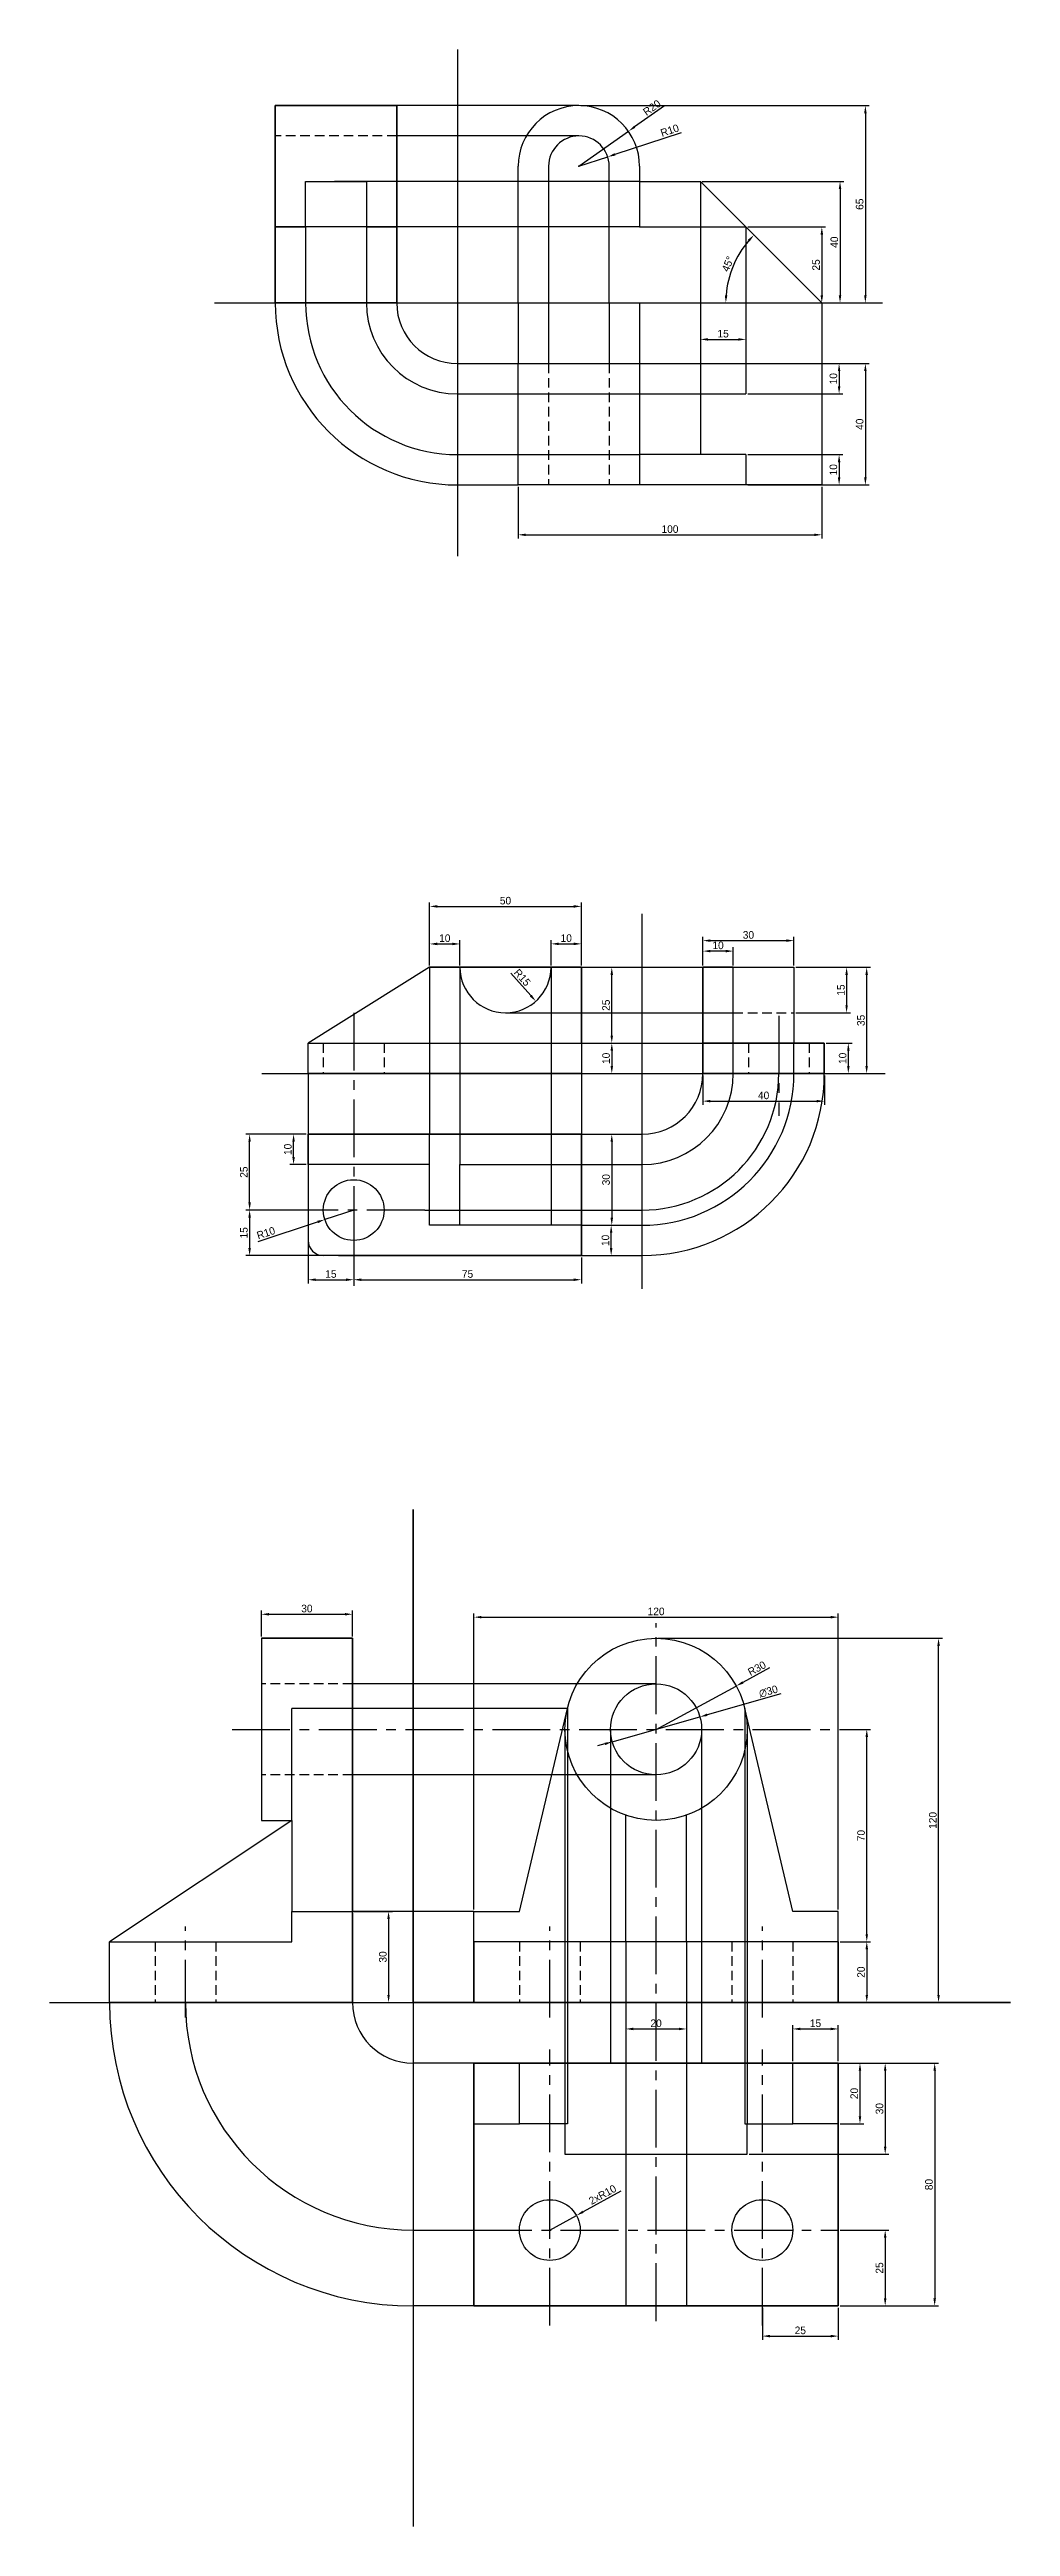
# Model space of a CAD drawing. Header units: millimetres. Extents: x 304 to 2745, y -1395 to 233.
# Drawn here: x 1073 to 1390, y -1395 to -579 of the extents above; entities that cross this region are included whole.
import ezdxf

# ---------------------------------------------------------------- set-up
doc = ezdxf.new("R2010")
doc.units = ezdxf.units.MM
doc.linetypes.add('CENTER2', pattern=[28.575, 19.05, -3.175, 3.175, -3.175])
doc.linetypes.add('HIDDEN2', pattern=[4.7625, 3.175, -1.5875])
doc.layers.get('0').update_dxf_attribs({"color": 20})
for name, color, linetype in [('center', 160, 'CENTER2'), ('construction', 8, 'Continuous'), ('dimension', 200, 'Continuous'), ('hidden', 82, 'HIDDEN2')]:
    doc.layers.add(name, color=color, linetype=linetype)
doc.layers.add('object', color=250, linetype='Continuous', lineweight=30)
doc.dimstyles.new('ISO-25', dxfattribs={"dimtxt": 2.5, "dimasz": 2.5, "dimexe": 1.25, "dimexo": 0.625, "dimtad": 1, "dimtxsty": 'Standard', "dimcen": 2.5, "dimadec": 0, "dimazin": 0, "dimtfac": 1, "dimtmove": 0, "dimatfit": 3, "dimfxl": 1, "dimarcsym": 0})

msp = doc.modelspace()

# ---------------------------------------------------------------- blocks, each defined once
blk = doc.blocks.new('*D18')
at = {"layer": 'Defpoints', "color": 0, "transparency": 16777216}
for p in [(1173.12, -1192.42), (1173.12, -1222.42), (1185.02, -1222.42)]:
    blk.add_point(p, dxfattribs=at)
at = {"layer": 'dimension', "color": 0, "lineweight": -2, "transparency": 16777216}
for p, q in [((1173.74, -1192.42), (1186.27, -1192.42)), ((1185.02, -1194.92), (1185.02, -1219.92)), ((1173.74, -1222.42), (1186.27, -1222.42))]:
    blk.add_line(p, q, dxfattribs=at)
at = {"layer": 'dimension', "color": 0, "transparency": 16777216}
for points in [[(1184.6, -1194.92), (1185.43, -1194.92), (1185.02, -1192.42)], [(1184.6, -1219.92), (1185.43, -1219.92), (1185.02, -1222.42)]]:
    blk.add_solid(points, dxfattribs=at)
at = {"layer": 'dimension', "color": 0, "transparency": 16777216, "insert": (1183.14, -1207.42), "char_height": 2.5, "attachment_point": 5, "rotation": 90}
blk.add_mtext('30', dxfattribs=at)
blk = doc.blocks.new('*D19')
at = {"layer": 'Defpoints', "color": 0, "transparency": 16777216}
for p in [(1333.12, -1202.42), (1333.12, -1222.42), (1342.51, -1222.42)]:
    blk.add_point(p, dxfattribs=at)
at = {"layer": 'dimension', "color": 0, "lineweight": -2, "transparency": 16777216}
for p, q in [((1333.74, -1202.42), (1343.76, -1202.42)), ((1342.51, -1204.92), (1342.51, -1219.92)), ((1333.74, -1222.42), (1343.76, -1222.42))]:
    blk.add_line(p, q, dxfattribs=at)
at = {"layer": 'dimension', "color": 0, "transparency": 16777216}
for points in [[(1342.09, -1204.92), (1342.92, -1204.92), (1342.51, -1202.42)], [(1342.09, -1219.92), (1342.92, -1219.92), (1342.51, -1222.42)]]:
    blk.add_solid(points, dxfattribs=at)
at = {"layer": 'dimension', "color": 0, "transparency": 16777216, "insert": (1340.63, -1212.42), "char_height": 2.5, "attachment_point": 5, "rotation": 90}
blk.add_mtext('20', dxfattribs=at)
blk = doc.blocks.new('*D20')
at = {"layer": 'Defpoints', "color": 0, "transparency": 16777216}
for p in [(1333.12, -1132.42), (1342.51, -1132.42), (1333.12, -1202.42)]:
    blk.add_point(p, dxfattribs=at)
at = {"layer": 'dimension', "color": 0, "lineweight": -2, "transparency": 16777216}
for p, q in [((1333.74, -1132.42), (1343.76, -1132.42)), ((1342.51, -1199.92), (1342.51, -1134.92)), ((1333.74, -1202.42), (1343.76, -1202.42))]:
    blk.add_line(p, q, dxfattribs=at)
at = {"layer": 'dimension', "color": 0, "transparency": 16777216}
for points in [[(1342.09, -1134.92), (1342.92, -1134.92), (1342.51, -1132.42)], [(1342.09, -1199.92), (1342.92, -1199.92), (1342.51, -1202.42)]]:
    blk.add_solid(points, dxfattribs=at)
at = {"layer": 'dimension', "color": 0, "transparency": 16777216, "insert": (1340.63, -1167.42), "char_height": 2.5, "attachment_point": 5, "rotation": 90}
blk.add_mtext('70', dxfattribs=at)
blk = doc.blocks.new('*D21')
at = {"layer": 'Defpoints', "color": 0, "transparency": 16777216}
for p in [(1273.12, -1102.42), (1366.14, -1102.42), (1333.12, -1222.42)]:
    blk.add_point(p, dxfattribs=at)
at = {"layer": 'dimension', "color": 0, "lineweight": -2, "transparency": 16777216}
for p, q in [((1273.74, -1102.42), (1367.39, -1102.42)), ((1366.14, -1219.92), (1366.14, -1104.92)), ((1333.74, -1222.42), (1367.39, -1222.42))]:
    blk.add_line(p, q, dxfattribs=at)
at = {"layer": 'dimension', "color": 0, "transparency": 16777216}
for points in [[(1365.73, -1104.92), (1366.56, -1104.92), (1366.14, -1102.42)], [(1365.73, -1219.92), (1366.56, -1219.92), (1366.14, -1222.42)]]:
    blk.add_solid(points, dxfattribs=at)
at = {"layer": 'dimension', "color": 0, "transparency": 16777216, "insert": (1364.27, -1162.42), "char_height": 2.5, "attachment_point": 5, "rotation": 90}
blk.add_mtext('120', dxfattribs=at)
blk = doc.blocks.new('*D22')
at = {"layer": 'Defpoints', "color": 0, "transparency": 16777216}
for p in [(1173.12, -1094.49), (1143.12, -1102.42), (1173.12, -1102.42)]:
    blk.add_point(p, dxfattribs=at)
at = {"layer": 'dimension', "color": 0, "lineweight": -2, "transparency": 16777216}
for p, q in [((1143.12, -1101.79), (1143.12, -1093.24)), ((1173.12, -1101.79), (1173.12, -1093.24)), ((1145.62, -1094.49), (1170.62, -1094.49))]:
    blk.add_line(p, q, dxfattribs=at)
at = {"layer": 'dimension', "color": 0, "transparency": 16777216}
for points in [[(1145.62, -1094.07), (1145.62, -1094.91), (1143.12, -1094.49)], [(1170.62, -1094.07), (1170.62, -1094.91), (1173.12, -1094.49)]]:
    blk.add_solid(points, dxfattribs=at)
at = {"layer": 'dimension', "color": 0, "transparency": 16777216, "insert": (1158.12, -1092.61), "char_height": 2.5, "attachment_point": 5}
blk.add_mtext('30', dxfattribs=at)
blk = doc.blocks.new('*D23')
at = {"layer": 'Defpoints', "color": 0, "transparency": 16777216}
for p in [(1263.12, -1202.42), (1283.12, -1202.42), (1283.12, -1231.15)]:
    blk.add_point(p, dxfattribs=at)
at = {"layer": 'dimension', "color": 0, "lineweight": -2, "transparency": 16777216}
for p, q in [((1263.12, -1203.04), (1263.12, -1232.4)), ((1283.12, -1203.04), (1283.12, -1232.4)), ((1265.62, -1231.15), (1280.62, -1231.15))]:
    blk.add_line(p, q, dxfattribs=at)
at = {"layer": 'dimension', "color": 0, "transparency": 16777216}
for points in [[(1265.62, -1230.73), (1265.62, -1231.57), (1263.12, -1231.15)], [(1280.62, -1230.73), (1280.62, -1231.57), (1283.12, -1231.15)]]:
    blk.add_solid(points, dxfattribs=at)
at = {"layer": 'dimension', "color": 0, "transparency": 16777216, "insert": (1273.12, -1229.28), "char_height": 2.5, "attachment_point": 5}
blk.add_mtext('20', dxfattribs=at)
blk = doc.blocks.new('*D24')
at = {"layer": 'Defpoints', "color": 0, "transparency": 16777216}
for p in [(1333.12, -1297.42), (1333.12, -1322.42), (1348.57, -1322.42)]:
    blk.add_point(p, dxfattribs=at)
at = {"layer": 'dimension', "color": 0, "lineweight": -2, "transparency": 16777216}
for p, q in [((1333.74, -1297.42), (1349.82, -1297.42)), ((1348.57, -1299.92), (1348.57, -1319.92)), ((1333.74, -1322.42), (1349.82, -1322.42))]:
    blk.add_line(p, q, dxfattribs=at)
at = {"layer": 'dimension', "color": 0, "transparency": 16777216}
for points in [[(1348.16, -1299.92), (1348.99, -1299.92), (1348.57, -1297.42)], [(1348.16, -1319.92), (1348.99, -1319.92), (1348.57, -1322.42)]]:
    blk.add_solid(points, dxfattribs=at)
at = {"layer": 'dimension', "color": 0, "transparency": 16777216, "insert": (1346.7, -1309.92), "char_height": 2.5, "attachment_point": 5, "rotation": 90}
blk.add_mtext('25', dxfattribs=at)
blk = doc.blocks.new('*D25')
at = {"layer": 'Defpoints', "color": 0, "transparency": 16777216}
for p in [(1308.12, -1322.42), (1333.12, -1322.42), (1333.12, -1332.37)]:
    blk.add_point(p, dxfattribs=at)
at = {"layer": 'dimension', "color": 0, "lineweight": -2, "transparency": 16777216}
for p, q in [((1308.12, -1323.04), (1308.12, -1333.62)), ((1333.12, -1323.04), (1333.12, -1333.62)), ((1310.62, -1332.37), (1330.62, -1332.37))]:
    blk.add_line(p, q, dxfattribs=at)
at = {"layer": 'dimension', "color": 0, "transparency": 16777216}
for points in [[(1310.62, -1331.95), (1310.62, -1332.79), (1308.12, -1332.37)], [(1330.62, -1331.95), (1330.62, -1332.79), (1333.12, -1332.37)]]:
    blk.add_solid(points, dxfattribs=at)
at = {"layer": 'dimension', "color": 0, "transparency": 16777216, "insert": (1320.62, -1330.49), "char_height": 2.5, "attachment_point": 5}
blk.add_mtext('25', dxfattribs=at)
blk = doc.blocks.new('*D26')
at = {"layer": 'Defpoints', "color": 0, "transparency": 16777216}
for p in [(1303.12, -1242.42), (1303.12, -1272.42), (1348.57, -1272.42)]:
    blk.add_point(p, dxfattribs=at)
at = {"layer": 'dimension', "color": 0, "lineweight": -2, "transparency": 16777216}
for p, q in [((1303.74, -1242.42), (1349.82, -1242.42)), ((1348.57, -1244.92), (1348.57, -1269.92)), ((1303.74, -1272.42), (1349.82, -1272.42))]:
    blk.add_line(p, q, dxfattribs=at)
at = {"layer": 'dimension', "color": 0, "transparency": 16777216}
for points in [[(1348.16, -1244.92), (1348.99, -1244.92), (1348.57, -1242.42)], [(1348.16, -1269.92), (1348.99, -1269.92), (1348.57, -1272.42)]]:
    blk.add_solid(points, dxfattribs=at)
at = {"layer": 'dimension', "color": 0, "transparency": 16777216, "insert": (1346.7, -1257.42), "char_height": 2.5, "attachment_point": 5, "rotation": 90}
blk.add_mtext('30', dxfattribs=at)
blk = doc.blocks.new('*D27')
at = {"layer": 'Defpoints', "color": 0, "transparency": 16777216}
for p in [(1333.12, -1242.42), (1333.12, -1262.42), (1340.27, -1262.42)]:
    blk.add_point(p, dxfattribs=at)
at = {"layer": 'dimension', "color": 0, "lineweight": -2, "transparency": 16777216}
for p, q in [((1333.74, -1242.42), (1341.52, -1242.42)), ((1340.27, -1244.92), (1340.27, -1259.92)), ((1333.74, -1262.42), (1341.52, -1262.42))]:
    blk.add_line(p, q, dxfattribs=at)
at = {"layer": 'dimension', "color": 0, "transparency": 16777216}
for points in [[(1339.85, -1244.92), (1340.69, -1244.92), (1340.27, -1242.42)], [(1339.85, -1259.92), (1340.69, -1259.92), (1340.27, -1262.42)]]:
    blk.add_solid(points, dxfattribs=at)
at = {"layer": 'dimension', "color": 0, "transparency": 16777216, "insert": (1338.39, -1252.42), "char_height": 2.5, "attachment_point": 5, "rotation": 90}
blk.add_mtext('20', dxfattribs=at)
blk = doc.blocks.new('*D28')
at = {"layer": 'Defpoints', "color": 0, "transparency": 16777216}
for p in [(1333.12, -1231.15), (1318.12, -1242.42), (1333.12, -1242.42)]:
    blk.add_point(p, dxfattribs=at)
at = {"layer": 'dimension', "color": 0, "lineweight": -2, "transparency": 16777216}
for p, q in [((1318.12, -1241.79), (1318.12, -1229.9)), ((1320.62, -1231.15), (1330.62, -1231.15)), ((1333.12, -1241.79), (1333.12, -1229.9))]:
    blk.add_line(p, q, dxfattribs=at)
at = {"layer": 'dimension', "color": 0, "transparency": 16777216}
for points in [[(1320.62, -1230.73), (1320.62, -1231.57), (1318.12, -1231.15)], [(1330.62, -1230.73), (1330.62, -1231.57), (1333.12, -1231.15)]]:
    blk.add_solid(points, dxfattribs=at)
at = {"layer": 'dimension', "color": 0, "transparency": 16777216, "insert": (1325.62, -1229.28), "char_height": 2.5, "attachment_point": 5}
blk.add_mtext('15', dxfattribs=at)
blk = doc.blocks.new('*D29')
at = {"layer": 'Defpoints', "color": 0, "transparency": 16777216}
for p in [(1333.12, -1095.45), (1213.12, -1192.42), (1333.12, -1192.42)]:
    blk.add_point(p, dxfattribs=at)
at = {"layer": 'dimension', "color": 0, "lineweight": -2, "transparency": 16777216}
for p, q in [((1213.12, -1191.79), (1213.12, -1094.2)), ((1215.62, -1095.45), (1330.62, -1095.45)), ((1333.12, -1191.79), (1333.12, -1094.2))]:
    blk.add_line(p, q, dxfattribs=at)
at = {"layer": 'dimension', "color": 0, "transparency": 16777216}
for points in [[(1215.62, -1095.03), (1215.62, -1095.86), (1213.12, -1095.45)], [(1330.62, -1095.03), (1330.62, -1095.86), (1333.12, -1095.45)]]:
    blk.add_solid(points, dxfattribs=at)
at = {"layer": 'dimension', "color": 0, "transparency": 16777216, "insert": (1273.12, -1093.57), "char_height": 2.5, "attachment_point": 5}
blk.add_mtext('120', dxfattribs=at)
blk = doc.blocks.new('*D17')
at = {"layer": 'Defpoints', "color": 0, "transparency": 16777216}
for p in [(1333.12, -1242.42), (1333.12, -1322.42), (1364.87, -1322.42)]:
    blk.add_point(p, dxfattribs=at)
at = {"layer": 'dimension', "color": 0, "lineweight": -2, "transparency": 16777216}
for p, q in [((1333.74, -1242.42), (1366.12, -1242.42)), ((1364.87, -1244.92), (1364.87, -1319.92)), ((1333.74, -1322.42), (1366.12, -1322.42))]:
    blk.add_line(p, q, dxfattribs=at)
at = {"layer": 'dimension', "color": 0, "transparency": 16777216}
for points in [[(1364.45, -1244.92), (1365.28, -1244.92), (1364.87, -1242.42)], [(1364.45, -1319.92), (1365.28, -1319.92), (1364.87, -1322.42)]]:
    blk.add_solid(points, dxfattribs=at)
at = {"layer": 'dimension', "color": 0, "transparency": 16777216, "insert": (1362.99, -1282.42), "char_height": 2.5, "attachment_point": 5, "rotation": 90}
blk.add_mtext('80', dxfattribs=at)
blk = doc.blocks.new('*D30')
at = {"layer": 'Defpoints', "color": 0, "transparency": 16777216}
for p in [(1299.5, -1118.14), (1273.12, -1132.42)]:
    blk.add_point(p, dxfattribs=at)
at = {"layer": 'dimension', "color": 0, "lineweight": -2, "transparency": 16777216}
for p, q in [((1273.12, -1132.42), (1299.5, -1118.14)), ((1310.5, -1112.19), (1301.7, -1116.95))]:
    blk.add_line(p, q, dxfattribs=at)
at = {"layer": 'dimension', "color": 0, "transparency": 16777216}
blk.add_solid([(1301.5, -1116.58), (1301.9, -1117.31), (1299.5, -1118.14)], dxfattribs=at)
at = {"layer": 'dimension', "color": 0, "transparency": 16777216, "insert": (1306.31, -1112.32), "char_height": 2.5, "attachment_point": 5, "rotation": 28.42414}
blk.add_mtext('R30', dxfattribs=at)
blk = doc.blocks.new('*D31')
at = {"layer": 'Defpoints', "color": 0, "transparency": 16777216}
for p in [(1287.55, -1128.31), (1258.69, -1136.52)]:
    blk.add_point(p, dxfattribs=at)
at = {"layer": 'dimension', "color": 0, "lineweight": -2, "transparency": 16777216}
for p, q in [((1314.23, -1120.72), (1289.95, -1127.63)), ((1258.69, -1136.52), (1287.55, -1128.31)), ((1256.29, -1137.21), (1253.88, -1137.89))]:
    blk.add_line(p, q, dxfattribs=at)
at = {"layer": 'dimension', "color": 0, "transparency": 16777216}
for points in [[(1289.84, -1127.23), (1290.06, -1128.03), (1287.55, -1128.31)], [(1256.17, -1136.81), (1256.4, -1137.61), (1258.69, -1136.52)]]:
    blk.add_solid(points, dxfattribs=at)
at = {"layer": 'dimension', "color": 0, "transparency": 16777216, "insert": (1310.11, -1119.94), "char_height": 2.5, "attachment_point": 5, "rotation": 15.88734}
blk.add_mtext('∅30', dxfattribs=at)
blk = doc.blocks.new('*D32')
at = {"layer": 'Defpoints', "color": 0, "transparency": 16777216}
for p in [(1238.12, -1297.42), (1246.89, -1292.61)]:
    blk.add_point(p, dxfattribs=at)
at = {"layer": 'dimension', "color": 0, "lineweight": -2, "transparency": 16777216}
for p, q in [((1261.5, -1284.6), (1249.08, -1291.41)), ((1238.12, -1297.42), (1246.89, -1292.61))]:
    blk.add_line(p, q, dxfattribs=at)
at = {"layer": 'dimension', "color": 0, "transparency": 16777216}
blk.add_solid([(1248.88, -1291.04), (1249.28, -1291.77), (1246.89, -1292.61)], dxfattribs=at)
at = {"layer": 'dimension', "color": 0, "transparency": 16777216, "insert": (1255.49, -1285.76), "char_height": 2.5, "attachment_point": 5, "rotation": 28.73436}
blk.add_mtext('2xR10', dxfattribs=at)
blk = doc.blocks.new('*D131')
at = {"layer": 'Defpoints', "color": 0, "transparency": 16777216}
for p in [(1198.53, -881.29), (1208.53, -873.59), (1208.53, -881.29)]:
    blk.add_point(p, dxfattribs=at)
at = {"layer": 'dimension', "color": 0, "lineweight": -2, "transparency": 16777216}
for p, q in [((1198.53, -880.66), (1198.53, -872.34)), ((1208.53, -880.66), (1208.53, -872.34)), ((1201.03, -873.59), (1206.03, -873.59))]:
    blk.add_line(p, q, dxfattribs=at)
at = {"layer": 'dimension', "color": 0, "transparency": 16777216}
for points in [[(1201.03, -873.17), (1201.03, -874.01), (1198.53, -873.59)], [(1206.03, -873.17), (1206.03, -874.01), (1208.53, -873.59)]]:
    blk.add_solid(points, dxfattribs=at)
at = {"layer": 'dimension', "color": 0, "transparency": 16777216, "insert": (1203.53, -871.71), "char_height": 2.5, "attachment_point": 5}
blk.add_mtext('10', dxfattribs=at)
blk = doc.blocks.new('*D132')
at = {"layer": 'Defpoints', "color": 0, "transparency": 16777216}
for p in [(1238.53, -881.29), (1248.53, -873.57), (1248.53, -881.29)]:
    blk.add_point(p, dxfattribs=at)
at = {"layer": 'dimension', "color": 0, "lineweight": -2, "transparency": 16777216}
for p, q in [((1238.53, -880.66), (1238.53, -872.32)), ((1248.53, -880.66), (1248.53, -872.32)), ((1241.03, -873.57), (1246.03, -873.57))]:
    blk.add_line(p, q, dxfattribs=at)
at = {"layer": 'dimension', "color": 0, "transparency": 16777216}
for points in [[(1241.03, -873.15), (1241.03, -873.98), (1238.53, -873.57)], [(1246.03, -873.15), (1246.03, -873.98), (1248.53, -873.57)]]:
    blk.add_solid(points, dxfattribs=at)
at = {"layer": 'dimension', "color": 0, "transparency": 16777216, "insert": (1243.53, -871.69), "char_height": 2.5, "attachment_point": 5}
blk.add_mtext('10', dxfattribs=at)
blk = doc.blocks.new('*D133')
at = {"layer": 'Defpoints', "color": 0, "transparency": 16777216}
for p in [(1248.53, -861.22), (1198.53, -881.29), (1248.53, -881.29)]:
    blk.add_point(p, dxfattribs=at)
at = {"layer": 'dimension', "color": 0, "lineweight": -2, "transparency": 16777216}
for p, q in [((1198.53, -880.66), (1198.53, -859.97)), ((1201.03, -861.22), (1246.03, -861.22)), ((1248.53, -880.66), (1248.53, -859.97))]:
    blk.add_line(p, q, dxfattribs=at)
at = {"layer": 'dimension', "color": 0, "transparency": 16777216}
for points in [[(1201.03, -860.8), (1201.03, -861.64), (1198.53, -861.22)], [(1246.03, -860.8), (1246.03, -861.64), (1248.53, -861.22)]]:
    blk.add_solid(points, dxfattribs=at)
at = {"layer": 'dimension', "color": 0, "transparency": 16777216, "insert": (1223.53, -859.34), "char_height": 2.5, "attachment_point": 5}
blk.add_mtext('50', dxfattribs=at)
blk = doc.blocks.new('*D134')
at = {"layer": 'Defpoints', "color": 0, "transparency": 16777216}
for p in [(1248.96, -936.29), (1248.96, -966.29), (1258.53, -966.29)]:
    blk.add_point(p, dxfattribs=at)
at = {"layer": 'dimension', "color": 0, "lineweight": -2, "transparency": 16777216}
for p, q in [((1249.58, -936.29), (1259.78, -936.29)), ((1258.53, -938.79), (1258.53, -963.79)), ((1249.58, -966.29), (1259.78, -966.29))]:
    blk.add_line(p, q, dxfattribs=at)
at = {"layer": 'dimension', "color": 0, "transparency": 16777216}
for points in [[(1258.11, -938.79), (1258.94, -938.79), (1258.53, -936.29)], [(1258.11, -963.79), (1258.94, -963.79), (1258.53, -966.29)]]:
    blk.add_solid(points, dxfattribs=at)
at = {"layer": 'dimension', "color": 0, "transparency": 16777216, "insert": (1256.65, -951.29), "char_height": 2.5, "attachment_point": 5, "rotation": 90}
blk.add_mtext('30', dxfattribs=at)
blk = doc.blocks.new('*D135')
at = {"layer": 'Defpoints', "color": 0, "transparency": 16777216}
for p in [(1248.53, -881.29), (1258.53, -881.29), (1248.53, -906.29)]:
    blk.add_point(p, dxfattribs=at)
at = {"layer": 'dimension', "color": 0, "lineweight": -2, "transparency": 16777216}
for p, q in [((1249.15, -881.29), (1259.78, -881.29)), ((1258.53, -903.79), (1258.53, -883.79)), ((1249.15, -906.29), (1259.78, -906.29))]:
    blk.add_line(p, q, dxfattribs=at)
at = {"layer": 'dimension', "color": 0, "transparency": 16777216}
for points in [[(1258.11, -883.79), (1258.94, -883.79), (1258.53, -881.29)], [(1258.11, -903.79), (1258.94, -903.79), (1258.53, -906.29)]]:
    blk.add_solid(points, dxfattribs=at)
at = {"layer": 'dimension', "color": 0, "transparency": 16777216, "insert": (1256.65, -893.79), "char_height": 2.5, "attachment_point": 5, "rotation": 90}
blk.add_mtext('25', dxfattribs=at)
blk = doc.blocks.new('*D136')
at = {"layer": 'Defpoints', "color": 0, "transparency": 16777216}
for p in [(1248.53, -966.29), (1258.33, -966.29), (1248.53, -976.29)]:
    blk.add_point(p, dxfattribs=at)
at = {"layer": 'dimension', "color": 0, "lineweight": -2, "transparency": 16777216}
for p, q in [((1249.15, -966.29), (1259.58, -966.29)), ((1258.33, -973.79), (1258.33, -968.79)), ((1249.15, -976.29), (1259.58, -976.29))]:
    blk.add_line(p, q, dxfattribs=at)
at = {"layer": 'dimension', "color": 0, "transparency": 16777216}
for points in [[(1257.91, -968.79), (1258.74, -968.79), (1258.33, -966.29)], [(1257.91, -973.79), (1258.74, -973.79), (1258.33, -976.29)]]:
    blk.add_solid(points, dxfattribs=at)
at = {"layer": 'dimension', "color": 0, "transparency": 16777216, "insert": (1256.45, -971.29), "char_height": 2.5, "attachment_point": 5, "rotation": 90}
blk.add_mtext('10', dxfattribs=at)
blk = doc.blocks.new('*D137')
at = {"layer": 'Defpoints', "color": 0, "transparency": 16777216}
for p in [(1248.53, -906.29), (1248.53, -916.29), (1258.54, -916.29)]:
    blk.add_point(p, dxfattribs=at)
at = {"layer": 'dimension', "color": 0, "lineweight": -2, "transparency": 16777216}
for p, q in [((1249.15, -906.29), (1259.79, -906.29)), ((1258.54, -908.79), (1258.54, -913.79)), ((1249.15, -916.29), (1259.79, -916.29))]:
    blk.add_line(p, q, dxfattribs=at)
at = {"layer": 'dimension', "color": 0, "transparency": 16777216}
for points in [[(1258.12, -908.79), (1258.96, -908.79), (1258.54, -906.29)], [(1258.12, -913.79), (1258.96, -913.79), (1258.54, -916.29)]]:
    blk.add_solid(points, dxfattribs=at)
at = {"layer": 'dimension', "color": 0, "transparency": 16777216, "insert": (1256.67, -911.29), "char_height": 2.5, "attachment_point": 5, "rotation": 90}
blk.add_mtext('10', dxfattribs=at)
blk = doc.blocks.new('*D138')
at = {"layer": 'Defpoints', "color": 0, "transparency": 16777216}
for p in [(1223.53, -881.29), (1233.51, -892.48)]:
    blk.add_point(p, dxfattribs=at)
at = {"layer": 'dimension', "color": 0, "lineweight": -2, "transparency": 16777216}
blk.add_line((1225.3, -883.27), (1231.85, -890.61), dxfattribs=at)
at = {"layer": 'dimension', "color": 0, "transparency": 16777216}
blk.add_solid([(1232.16, -890.33), (1231.54, -890.89), (1233.51, -892.48)], dxfattribs=at)
at = {"layer": 'dimension', "color": 0, "transparency": 16777216, "insert": (1229.05, -884.66), "char_height": 2.5, "attachment_point": 5, "rotation": 311.74799}
blk.add_mtext('R15', dxfattribs=at)
blk = doc.blocks.new('*D139')
at = {"layer": 'Defpoints', "color": 0, "transparency": 16777216}
for p in [(1173.53, -961.29), (1164.03, -964.42)]:
    blk.add_point(p, dxfattribs=at)
at = {"layer": 'dimension', "color": 0, "lineweight": -2, "transparency": 16777216}
for p, q in [((1173.53, -961.29), (1164.03, -964.42)), ((1142.05, -971.67), (1161.66, -965.2))]:
    blk.add_line(p, q, dxfattribs=at)
at = {"layer": 'dimension', "color": 0, "transparency": 16777216}
blk.add_solid([(1161.53, -964.81), (1161.79, -965.6), (1164.03, -964.42)], dxfattribs=at)
at = {"layer": 'dimension', "color": 0, "transparency": 16777216, "insert": (1144.63, -968.84), "char_height": 2.5, "attachment_point": 5, "rotation": 18.2591}
blk.add_mtext('R10', dxfattribs=at)
blk = doc.blocks.new('*D140')
at = {"layer": 'Defpoints', "color": 0, "transparency": 16777216}
for p in [(1173.53, -976.29), (1248.53, -976.29), (1248.53, -984.25)]:
    blk.add_point(p, dxfattribs=at)
at = {"layer": 'dimension', "color": 0, "lineweight": -2, "transparency": 16777216}
for p, q in [((1173.53, -976.91), (1173.53, -985.5)), ((1248.53, -976.91), (1248.53, -985.5)), ((1176.03, -984.25), (1246.03, -984.25))]:
    blk.add_line(p, q, dxfattribs=at)
at = {"layer": 'dimension', "color": 0, "transparency": 16777216}
for points in [[(1176.03, -983.83), (1176.03, -984.66), (1173.53, -984.25)], [(1246.03, -983.83), (1246.03, -984.66), (1248.53, -984.25)]]:
    blk.add_solid(points, dxfattribs=at)
at = {"layer": 'dimension', "color": 0, "transparency": 16777216, "insert": (1211.03, -982.37), "char_height": 2.5, "attachment_point": 5}
blk.add_mtext('75', dxfattribs=at)
blk = doc.blocks.new('*D141')
at = {"layer": 'Defpoints', "color": 0, "transparency": 16777216}
for p in [(1163.53, -961.29), (1139.26, -976.29), (1173.53, -976.29)]:
    blk.add_point(p, dxfattribs=at)
at = {"layer": 'dimension', "color": 0, "lineweight": -2, "transparency": 16777216}
for p, q in [((1162.9, -961.29), (1138.01, -961.29)), ((1139.26, -963.79), (1139.26, -973.79)), ((1172.9, -976.29), (1138.01, -976.29))]:
    blk.add_line(p, q, dxfattribs=at)
at = {"layer": 'dimension', "color": 0, "transparency": 16777216}
for points in [[(1138.84, -963.79), (1139.67, -963.79), (1139.26, -961.29)], [(1138.84, -973.79), (1139.67, -973.79), (1139.26, -976.29)]]:
    blk.add_solid(points, dxfattribs=at)
at = {"layer": 'dimension', "color": 0, "transparency": 16777216, "insert": (1137.38, -968.79), "char_height": 2.5, "attachment_point": 5, "rotation": 90}
blk.add_mtext('15', dxfattribs=at)
blk = doc.blocks.new('*D142')
at = {"layer": 'Defpoints', "color": 0, "transparency": 16777216}
for p in [(1139.26, -936.29), (1158.53, -936.29), (1158.53, -961.29)]:
    blk.add_point(p, dxfattribs=at)
at = {"layer": 'dimension', "color": 0, "lineweight": -2, "transparency": 16777216}
for p, q in [((1157.9, -936.29), (1138.01, -936.29)), ((1139.26, -958.79), (1139.26, -938.79)), ((1157.9, -961.29), (1138.01, -961.29))]:
    blk.add_line(p, q, dxfattribs=at)
at = {"layer": 'dimension', "color": 0, "transparency": 16777216}
for points in [[(1138.84, -938.79), (1139.67, -938.79), (1139.26, -936.29)], [(1138.84, -958.79), (1139.67, -958.79), (1139.26, -961.29)]]:
    blk.add_solid(points, dxfattribs=at)
at = {"layer": 'dimension', "color": 0, "transparency": 16777216, "insert": (1137.38, -948.79), "char_height": 2.5, "attachment_point": 5, "rotation": 90}
blk.add_mtext('25', dxfattribs=at)
blk = doc.blocks.new('*D143')
at = {"layer": 'Defpoints', "color": 0, "transparency": 16777216}
for p in [(1153.74, -936.29), (1158.53, -936.29), (1158.53, -946.29)]:
    blk.add_point(p, dxfattribs=at)
at = {"layer": 'dimension', "color": 0, "lineweight": -2, "transparency": 16777216}
for p, q in [((1157.9, -936.29), (1152.49, -936.29)), ((1157.9, -946.29), (1152.49, -946.29)), ((1153.74, -943.79), (1153.74, -938.79))]:
    blk.add_line(p, q, dxfattribs=at)
at = {"layer": 'dimension', "color": 0, "transparency": 16777216}
for points in [[(1153.32, -938.79), (1154.16, -938.79), (1153.74, -936.29)], [(1153.32, -943.79), (1154.16, -943.79), (1153.74, -946.29)]]:
    blk.add_solid(points, dxfattribs=at)
at = {"layer": 'dimension', "color": 0, "transparency": 16777216, "insert": (1151.86, -941.29), "char_height": 2.5, "attachment_point": 5, "rotation": 90}
blk.add_mtext('10', dxfattribs=at)
blk = doc.blocks.new('*D144')
at = {"layer": 'Defpoints', "color": 0, "transparency": 16777216}
for p in [(1158.53, -961.29), (1173.53, -961.29), (1173.53, -984.25)]:
    blk.add_point(p, dxfattribs=at)
at = {"layer": 'dimension', "color": 0, "lineweight": -2, "transparency": 16777216}
for p, q in [((1158.53, -961.91), (1158.53, -985.5)), ((1173.53, -961.91), (1173.53, -985.5)), ((1161.03, -984.25), (1171.03, -984.25))]:
    blk.add_line(p, q, dxfattribs=at)
at = {"layer": 'dimension', "color": 0, "transparency": 16777216}
for points in [[(1161.03, -983.83), (1161.03, -984.66), (1158.53, -984.25)], [(1171.03, -983.83), (1171.03, -984.66), (1173.53, -984.25)]]:
    blk.add_solid(points, dxfattribs=at)
at = {"layer": 'dimension', "color": 0, "transparency": 16777216, "insert": (1166.03, -982.37), "char_height": 2.5, "attachment_point": 5}
blk.add_mtext('15', dxfattribs=at)
blk = doc.blocks.new('*D145')
at = {"layer": 'Defpoints', "color": 0, "transparency": 16777216}
for p in [(1318.53, -881.29), (1328.53, -916.29), (1342.47, -916.29)]:
    blk.add_point(p, dxfattribs=at)
at = {"layer": 'dimension', "color": 0, "lineweight": -2, "transparency": 16777216}
for p, q in [((1319.15, -881.29), (1343.72, -881.29)), ((1342.47, -883.79), (1342.47, -913.79)), ((1329.15, -916.29), (1343.72, -916.29))]:
    blk.add_line(p, q, dxfattribs=at)
at = {"layer": 'dimension', "color": 0, "transparency": 16777216}
for points in [[(1342.05, -883.79), (1342.88, -883.79), (1342.47, -881.29)], [(1342.05, -913.79), (1342.88, -913.79), (1342.47, -916.29)]]:
    blk.add_solid(points, dxfattribs=at)
at = {"layer": 'dimension', "color": 0, "transparency": 16777216, "insert": (1340.59, -898.79), "char_height": 2.5, "attachment_point": 5, "rotation": 90}
blk.add_mtext('35', dxfattribs=at)
blk = doc.blocks.new('*D146')
at = {"layer": 'Defpoints', "color": 0, "transparency": 16777216}
for p in [(1318.53, -872.5), (1288.53, -881.29), (1318.53, -881.29)]:
    blk.add_point(p, dxfattribs=at)
at = {"layer": 'dimension', "color": 0, "lineweight": -2, "transparency": 16777216}
for p, q in [((1288.53, -880.66), (1288.53, -871.25)), ((1291.03, -872.5), (1316.03, -872.5)), ((1318.53, -880.66), (1318.53, -871.25))]:
    blk.add_line(p, q, dxfattribs=at)
at = {"layer": 'dimension', "color": 0, "transparency": 16777216}
for points in [[(1291.03, -872.08), (1291.03, -872.92), (1288.53, -872.5)], [(1316.03, -872.08), (1316.03, -872.92), (1318.53, -872.5)]]:
    blk.add_solid(points, dxfattribs=at)
at = {"layer": 'dimension', "color": 0, "transparency": 16777216, "insert": (1303.53, -870.63), "char_height": 2.5, "attachment_point": 5}
blk.add_mtext('30', dxfattribs=at)
blk = doc.blocks.new('*D147')
at = {"layer": 'Defpoints', "color": 0, "transparency": 16777216}
for p in [(1328.53, -906.29), (1328.53, -916.29), (1336.43, -916.29)]:
    blk.add_point(p, dxfattribs=at)
at = {"layer": 'dimension', "color": 0, "lineweight": -2, "transparency": 16777216}
for p, q in [((1329.15, -906.29), (1337.68, -906.29)), ((1336.43, -908.79), (1336.43, -913.79)), ((1329.15, -916.29), (1337.68, -916.29))]:
    blk.add_line(p, q, dxfattribs=at)
at = {"layer": 'dimension', "color": 0, "transparency": 16777216}
for points in [[(1336.02, -908.79), (1336.85, -908.79), (1336.43, -906.29)], [(1336.02, -913.79), (1336.85, -913.79), (1336.43, -916.29)]]:
    blk.add_solid(points, dxfattribs=at)
at = {"layer": 'dimension', "color": 0, "transparency": 16777216, "insert": (1334.56, -911.29), "char_height": 2.5, "attachment_point": 5, "rotation": 90}
blk.add_mtext('10', dxfattribs=at)
blk = doc.blocks.new('*D148')
at = {"layer": 'Defpoints', "color": 0, "transparency": 16777216}
for p in [(1288.53, -875.96), (1288.53, -881.29), (1298.53, -881.29)]:
    blk.add_point(p, dxfattribs=at)
at = {"layer": 'dimension', "color": 0, "lineweight": -2, "transparency": 16777216}
for p, q in [((1288.53, -880.66), (1288.53, -874.71)), ((1296.03, -875.96), (1291.03, -875.96)), ((1298.53, -880.66), (1298.53, -874.71))]:
    blk.add_line(p, q, dxfattribs=at)
at = {"layer": 'dimension', "color": 0, "transparency": 16777216}
for points in [[(1291.03, -875.54), (1291.03, -876.37), (1288.53, -875.96)], [(1296.03, -875.54), (1296.03, -876.37), (1298.53, -875.96)]]:
    blk.add_solid(points, dxfattribs=at)
at = {"layer": 'dimension', "color": 0, "transparency": 16777216, "insert": (1293.53, -874.08), "char_height": 2.5, "attachment_point": 5}
blk.add_mtext('10', dxfattribs=at)
blk = doc.blocks.new('*D149')
at = {"layer": 'Defpoints', "color": 0, "transparency": 16777216}
for p in [(1318.53, -881.29), (1318.53, -896.29), (1335.86, -896.29)]:
    blk.add_point(p, dxfattribs=at)
at = {"layer": 'dimension', "color": 0, "lineweight": -2, "transparency": 16777216}
for p, q in [((1319.15, -881.29), (1337.11, -881.29)), ((1335.86, -883.79), (1335.86, -893.79)), ((1319.15, -896.29), (1337.11, -896.29))]:
    blk.add_line(p, q, dxfattribs=at)
at = {"layer": 'dimension', "color": 0, "transparency": 16777216}
for points in [[(1335.45, -883.79), (1336.28, -883.79), (1335.86, -881.29)], [(1335.45, -893.79), (1336.28, -893.79), (1335.86, -896.29)]]:
    blk.add_solid(points, dxfattribs=at)
at = {"layer": 'dimension', "color": 0, "transparency": 16777216, "insert": (1333.99, -888.79), "char_height": 2.5, "attachment_point": 5, "rotation": 90}
blk.add_mtext('15', dxfattribs=at)
blk = doc.blocks.new('*D150')
at = {"layer": 'Defpoints', "color": 0, "transparency": 16777216}
for p in [(1288.53, -916.29), (1328.53, -916.29), (1328.53, -925.4)]:
    blk.add_point(p, dxfattribs=at)
at = {"layer": 'dimension', "color": 0, "lineweight": -2, "transparency": 16777216}
for p, q in [((1288.53, -916.91), (1288.53, -926.65)), ((1328.53, -916.91), (1328.53, -926.65)), ((1291.03, -925.4), (1326.03, -925.4))]:
    blk.add_line(p, q, dxfattribs=at)
at = {"layer": 'dimension', "color": 0, "transparency": 16777216}
for points in [[(1291.03, -924.98), (1291.03, -925.81), (1288.53, -925.4)], [(1326.03, -924.98), (1326.03, -925.81), (1328.53, -925.4)]]:
    blk.add_solid(points, dxfattribs=at)
at = {"layer": 'dimension', "color": 0, "transparency": 16777216, "insert": (1308.53, -923.52), "char_height": 2.5, "attachment_point": 5}
blk.add_mtext('40', dxfattribs=at)
blk = doc.blocks.new('*D44')
at = {"layer": 'Defpoints', "color": 0, "transparency": 16777216}
for p in [(1247.7, -617.33), (1257.2, -614.2)]:
    blk.add_point(p, dxfattribs=at)
at = {"layer": 'dimension', "color": 0, "lineweight": -2, "transparency": 16777216}
for p, q in [((1281.36, -606.25), (1259.57, -613.42)), ((1247.7, -617.33), (1257.2, -614.2))]:
    blk.add_line(p, q, dxfattribs=at)
at = {"layer": 'dimension', "color": 0, "transparency": 16777216}
blk.add_solid([(1259.44, -613.03), (1259.7, -613.82), (1257.2, -614.2)], dxfattribs=at)
at = {"layer": 'dimension', "color": 0, "transparency": 16777216, "insert": (1277.61, -605.51), "char_height": 2.5, "attachment_point": 5, "rotation": 18.22373}
blk.add_mtext('R10', dxfattribs=at)
blk = doc.blocks.new('*D45')
at = {"layer": 'Defpoints', "color": 0, "transparency": 16777216}
for p in [(1264.02, -605.77), (1247.7, -617.33)]:
    blk.add_point(p, dxfattribs=at)
at = {"layer": 'dimension', "color": 0, "lineweight": -2, "transparency": 16777216}
for p, q in [((1275.88, -597.37), (1266.06, -604.33)), ((1247.7, -617.33), (1264.02, -605.77))]:
    blk.add_line(p, q, dxfattribs=at)
at = {"layer": 'dimension', "color": 0, "transparency": 16777216}
blk.add_solid([(1265.82, -603.99), (1266.3, -604.67), (1264.02, -605.77)], dxfattribs=at)
at = {"layer": 'dimension', "color": 0, "transparency": 16777216, "insert": (1271.74, -598.01), "char_height": 2.5, "attachment_point": 5, "rotation": 35.3049}
blk.add_mtext('R20', dxfattribs=at)
blk = doc.blocks.new('*D46')
at = {"layer": 'Defpoints', "color": 0, "transparency": 16777216}
for p in [(1247.7, -597.33), (1327.7, -662.33), (1342.05, -662.33)]:
    blk.add_point(p, dxfattribs=at)
at = {"layer": 'dimension', "color": 0, "lineweight": -2, "transparency": 16777216}
for p, q in [((1248.33, -597.33), (1343.3, -597.33)), ((1342.05, -599.83), (1342.05, -659.83)), ((1328.33, -662.33), (1343.3, -662.33))]:
    blk.add_line(p, q, dxfattribs=at)
at = {"layer": 'dimension', "color": 0, "transparency": 16777216}
for points in [[(1341.63, -599.83), (1342.46, -599.83), (1342.05, -597.33)], [(1341.63, -659.83), (1342.46, -659.83), (1342.05, -662.33)]]:
    blk.add_solid(points, dxfattribs=at)
at = {"layer": 'dimension', "color": 0, "transparency": 16777216, "insert": (1340.17, -629.83), "char_height": 2.5, "attachment_point": 5, "rotation": 90}
blk.add_mtext('65', dxfattribs=at)
blk = doc.blocks.new('*D47')
at = {"layer": 'Defpoints', "color": 0, "transparency": 16777216}
for p in [(1287.7, -622.33), (1327.7, -662.33), (1333.69, -662.33)]:
    blk.add_point(p, dxfattribs=at)
at = {"layer": 'dimension', "color": 0, "lineweight": -2, "transparency": 16777216}
for p, q in [((1288.33, -622.33), (1334.94, -622.33)), ((1333.69, -624.83), (1333.69, -659.83)), ((1328.33, -662.33), (1334.94, -662.33))]:
    blk.add_line(p, q, dxfattribs=at)
at = {"layer": 'dimension', "color": 0, "transparency": 16777216}
for points in [[(1333.28, -624.83), (1334.11, -624.83), (1333.69, -622.33)], [(1333.28, -659.83), (1334.11, -659.83), (1333.69, -662.33)]]:
    blk.add_solid(points, dxfattribs=at)
at = {"layer": 'dimension', "color": 0, "transparency": 16777216, "insert": (1331.82, -642.33), "char_height": 2.5, "attachment_point": 5, "rotation": 90}
blk.add_mtext('40', dxfattribs=at)
blk = doc.blocks.new('*D48')
at = {"layer": 'Defpoints', "color": 0, "transparency": 16777216}
for p in [(1302.7, -637.33), (1327.7, -662.33), (1327.7, -662.33)]:
    blk.add_point(p, dxfattribs=at)
at = {"layer": 'dimension', "color": 0, "lineweight": -2, "transparency": 16777216}
for p, q in [((1303.33, -637.33), (1328.95, -637.33)), ((1327.7, -639.83), (1327.7, -659.83)), ((1328.33, -662.33), (1328.95, -662.33))]:
    blk.add_line(p, q, dxfattribs=at)
at = {"layer": 'dimension', "color": 0, "transparency": 16777216}
for points in [[(1327.28, -639.83), (1328.12, -639.83), (1327.7, -637.33)], [(1327.28, -659.83), (1328.12, -659.83), (1327.7, -662.33)]]:
    blk.add_solid(points, dxfattribs=at)
at = {"layer": 'dimension', "color": 0, "transparency": 16777216, "insert": (1325.83, -649.83), "char_height": 2.5, "attachment_point": 5, "rotation": 90}
blk.add_mtext('25', dxfattribs=at)
blk = doc.blocks.new('*D49')
at = {"layer": 'Defpoints', "color": 0, "transparency": 16777216}
for p in [(1327.7, -682.33), (1327.7, -722.33), (1342.05, -722.33)]:
    blk.add_point(p, dxfattribs=at)
at = {"layer": 'dimension', "color": 0, "lineweight": -2, "transparency": 16777216}
for p, q in [((1328.33, -682.33), (1343.3, -682.33)), ((1342.05, -684.83), (1342.05, -719.83)), ((1328.33, -722.33), (1343.3, -722.33))]:
    blk.add_line(p, q, dxfattribs=at)
at = {"layer": 'dimension', "color": 0, "transparency": 16777216}
for points in [[(1341.63, -684.83), (1342.46, -684.83), (1342.05, -682.33)], [(1341.63, -719.83), (1342.46, -719.83), (1342.05, -722.33)]]:
    blk.add_solid(points, dxfattribs=at)
at = {"layer": 'dimension', "color": 0, "transparency": 16777216, "insert": (1340.17, -702.33), "char_height": 2.5, "attachment_point": 5, "rotation": 90}
blk.add_mtext('40', dxfattribs=at)
blk = doc.blocks.new('*D50')
at = {"layer": 'Defpoints', "color": 0, "transparency": 16777216}
for p in [(1227.7, -722.33), (1327.7, -722.33), (1327.7, -738.77)]:
    blk.add_point(p, dxfattribs=at)
at = {"layer": 'dimension', "color": 0, "lineweight": -2, "transparency": 16777216}
for p, q in [((1227.7, -722.96), (1227.7, -740.02)), ((1327.7, -722.96), (1327.7, -740.02)), ((1230.2, -738.77), (1325.2, -738.77))]:
    blk.add_line(p, q, dxfattribs=at)
at = {"layer": 'dimension', "color": 0, "transparency": 16777216}
for points in [[(1230.2, -738.36), (1230.2, -739.19), (1227.7, -738.77)], [(1325.2, -738.36), (1325.2, -739.19), (1327.7, -738.77)]]:
    blk.add_solid(points, dxfattribs=at)
at = {"layer": 'dimension', "color": 0, "transparency": 16777216, "insert": (1277.7, -736.9), "char_height": 2.5, "attachment_point": 5}
blk.add_mtext('100', dxfattribs=at)
blk = doc.blocks.new('*D51')
at = {"layer": 'Defpoints', "color": 0, "transparency": 16777216}
for p in [(1302.7, -682.33), (1302.7, -692.33), (1333.39, -692.33)]:
    blk.add_point(p, dxfattribs=at)
at = {"layer": 'dimension', "color": 0, "lineweight": -2, "transparency": 16777216}
for p, q in [((1303.33, -682.33), (1334.64, -682.33)), ((1333.39, -684.83), (1333.39, -689.83)), ((1303.33, -692.33), (1334.64, -692.33))]:
    blk.add_line(p, q, dxfattribs=at)
at = {"layer": 'dimension', "color": 0, "transparency": 16777216}
for points in [[(1332.98, -684.83), (1333.81, -684.83), (1333.39, -682.33)], [(1332.98, -689.83), (1333.81, -689.83), (1333.39, -692.33)]]:
    blk.add_solid(points, dxfattribs=at)
at = {"layer": 'dimension', "color": 0, "transparency": 16777216, "insert": (1331.52, -687.33), "char_height": 2.5, "attachment_point": 5, "rotation": 90}
blk.add_mtext('10', dxfattribs=at)
blk = doc.blocks.new('*D52')
at = {"layer": 'Defpoints', "color": 0, "transparency": 16777216}
for p in [(1302.7, -712.33), (1302.7, -722.33), (1333.39, -722.33)]:
    blk.add_point(p, dxfattribs=at)
at = {"layer": 'dimension', "color": 0, "lineweight": -2, "transparency": 16777216}
for p, q in [((1303.33, -712.33), (1334.64, -712.33)), ((1333.39, -714.83), (1333.39, -719.83)), ((1303.33, -722.33), (1334.64, -722.33))]:
    blk.add_line(p, q, dxfattribs=at)
at = {"layer": 'dimension', "color": 0, "transparency": 16777216}
for points in [[(1332.98, -714.83), (1333.81, -714.83), (1333.39, -712.33)], [(1332.98, -719.83), (1333.81, -719.83), (1333.39, -722.33)]]:
    blk.add_solid(points, dxfattribs=at)
at = {"layer": 'dimension', "color": 0, "transparency": 16777216, "insert": (1331.52, -717.33), "char_height": 2.5, "attachment_point": 5, "rotation": 90}
blk.add_mtext('10', dxfattribs=at)
blk = doc.blocks.new('*D53')
at = {"layer": 'Defpoints', "color": 0, "transparency": 16777216}
for p in [(1287.7, -673.18), (1302.7, -673.18), (1302.7, -674.37)]:
    blk.add_point(p, dxfattribs=at)
at = {"layer": 'dimension', "color": 0, "lineweight": -2, "transparency": 16777216}
for p, q in [((1287.7, -673.81), (1287.7, -675.62)), ((1290.2, -674.37), (1300.2, -674.37)), ((1302.7, -673.81), (1302.7, -675.62))]:
    blk.add_line(p, q, dxfattribs=at)
at = {"layer": 'dimension', "color": 0, "transparency": 16777216}
for points in [[(1290.2, -673.96), (1290.2, -674.79), (1287.7, -674.37)], [(1300.2, -673.96), (1300.2, -674.79), (1302.7, -674.37)]]:
    blk.add_solid(points, dxfattribs=at)
at = {"layer": 'dimension', "color": 0, "transparency": 16777216, "insert": (1295.2, -672.5), "char_height": 2.5, "attachment_point": 5}
blk.add_mtext('15', dxfattribs=at)
blk = doc.blocks.new('*D54')
at = {"layer": 'Defpoints', "color": 0, "transparency": 16777216}
for p in [(1287.7, -622.33), (1300.31, -646.52), (1267.7, -662.33), (1327.7, -662.33), (1327.7, -662.33)]:
    blk.add_point(p, dxfattribs=at)
at = {"layer": 'dimension', "color": 0, "lineweight": -2, "transparency": 16777216}
blk.add_arc((1327.7, -662.33), 31.63, 139.53041, 175.46959, dxfattribs=at)
at = {"layer": 'dimension', "color": 0, "transparency": 16777216}
for points in [[(1303.34, -641.52), (1303.95, -642.09), (1305.34, -639.97)], [(1296.59, -659.85), (1295.76, -659.82), (1296.08, -662.33)]]:
    blk.add_solid(points, dxfattribs=at)
at = {"layer": 'dimension', "color": 0, "transparency": 16777216, "insert": (1296.75, -649.51), "char_height": 2.5, "attachment_point": 5, "rotation": 67.5}
blk.add_mtext('45°', dxfattribs=at)

# ---------------------------------------------------------------- dimensions: what is measured, and where the dimension line sits
at = {"layer": 'dimension'}
for center, mpoint, picture, middle in [((1247.701, -617.331), (1264.023, -605.773), '*D45', (1272.825, -599.54)), ((1247.701, -617.331), (1257.199, -614.204), '*D44', (1278.195, -607.291)), ((1223.527, -881.286), (1233.515, -892.477), '*D138', (1227.655, -885.911)), ((1173.527, -961.286), (1164.03, -964.419), '*D139', (1145.22, -970.625))]:
    dim = msp.add_radius_dim(center=center, mpoint=mpoint, dimstyle='ISO-25', dxfattribs=at)
    dim.commit()
    dim.dimension.update_dxf_attribs({"geometry": picture, "text_midpoint": middle, "dimtype": 164})
for base, p1, p2, picture, middle in [((1342.048, -662.331), (1247.701, -597.331), (1327.701, -662.331), '*D46', (1340.173, -629.831)), ((1333.693, -662.331), (1287.701, -622.331), (1327.701, -662.331), '*D47', (1331.818, -642.331)), ((1327.701, -662.331), (1302.701, -637.331), (1327.701, -662.331), '*D48', (1325.826, -649.831)), ((1333.395, -692.331), (1302.701, -682.331), (1302.701, -692.331), '*D51', (1331.52, -687.331)), ((1342.048, -722.331), (1327.701, -682.331), (1327.701, -722.331), '*D49', (1340.173, -702.331)), ((1333.395, -722.331), (1302.701, -712.331), (1302.701, -722.331), '*D52', (1331.52, -717.331)), ((1258.527, -881.286), (1248.527, -906.286), (1248.527, -881.286), '*D135', (1256.652, -893.786)), ((1342.467, -916.286), (1318.527, -881.286), (1328.527, -916.286), '*D145', (1340.592, -898.786)), ((1335.864, -896.286), (1318.527, -881.286), (1318.527, -896.286), '*D149', (1333.989, -888.786)), ((1258.541, -916.286), (1248.527, -906.286), (1248.527, -916.286), '*D137', (1256.666, -911.286)), ((1336.435, -916.286), (1328.527, -906.286), (1328.527, -916.286), '*D147', (1334.56, -911.286)), ((1139.255, -936.286), (1158.527, -961.286), (1158.527, -936.286), '*D142', (1137.38, -948.786)), ((1153.74, -936.286), (1158.527, -946.286), (1158.527, -936.286), '*D143', (1151.865, -941.286)), ((1258.527, -966.286), (1248.956, -936.286), (1248.956, -966.286), '*D134', (1256.652, -951.286)), ((1139.255, -976.286), (1163.527, -961.286), (1173.527, -976.286), '*D141', (1137.38, -968.786)), ((1258.328, -966.286), (1248.527, -976.286), (1248.527, -966.286), '*D136', (1256.453, -971.286)), ((1366.145, -1102.417), (1333.119, -1222.417), (1273.119, -1102.417), '*D21', (1364.27, -1162.417)), ((1342.505, -1132.417), (1333.119, -1202.417), (1333.119, -1132.417), '*D20', (1340.63, -1167.417)), ((1185.016, -1222.417), (1173.119, -1192.417), (1173.119, -1222.417), '*D18', (1183.141, -1207.417)), ((1342.505, -1222.417), (1333.119, -1202.417), (1333.119, -1222.417), '*D19', (1340.63, -1212.417)), ((1348.575, -1272.417), (1303.119, -1242.417), (1303.119, -1272.417), '*D26', (1346.7, -1257.417)), ((1340.269, -1262.417), (1333.119, -1242.417), (1333.119, -1262.417), '*D27', (1338.394, -1252.417)), ((1364.867, -1322.417), (1333.119, -1242.417), (1333.119, -1322.417), '*D17', (1362.992, -1282.417)), ((1348.575, -1322.417), (1333.119, -1297.417), (1333.119, -1322.417), '*D24', (1346.7, -1309.917))]:
    dim = msp.add_linear_dim(base=base, p1=p1, p2=p2, angle=90, dimstyle='ISO-25', dxfattribs=at)
    dim.commit()
    dim.dimension.update_dxf_attribs({"geometry": picture, "text_midpoint": middle})
dim = msp.add_angular_dim_2l(base=(1300.312, -646.519), line1=((1327.701, -662.331), (1287.701, -622.331)), line2=((1267.701, -662.331), (1327.701, -662.331)), dimstyle='ISO-25', dxfattribs=at)
dim.commit()
dim.dimension.update_dxf_attribs({"geometry": '*D54', "text_midpoint": (1296.75, -649.511)})
for base, p1, p2, picture, middle in [((1302.701, -674.373), (1287.701, -673.181), (1302.701, -673.181), '*D53', (1295.201, -672.498)), ((1327.701, -738.772), (1227.701, -722.331), (1327.701, -722.331), '*D50', (1277.701, -736.897)), ((1248.527, -861.22), (1198.527, -881.286), (1248.527, -881.286), '*D133', (1223.527, -859.345)), ((1208.527, -873.59), (1198.527, -881.286), (1208.527, -881.286), '*D131', (1203.527, -871.715)), ((1248.527, -873.565), (1238.527, -881.286), (1248.527, -881.286), '*D132', (1243.527, -871.69)), ((1318.527, -872.501), (1288.527, -881.286), (1318.527, -881.286), '*D146', (1303.527, -870.626)), ((1288.527, -875.956), (1298.527, -881.286), (1288.527, -881.286), '*D148', (1293.527, -874.081)), ((1328.527, -925.395), (1288.527, -916.286), (1328.527, -916.286), '*D150', (1308.527, -923.52)), ((1173.527, -984.247), (1158.527, -961.286), (1173.527, -961.286), '*D144', (1166.027, -982.372)), ((1248.527, -984.247), (1173.527, -976.286), (1248.527, -976.286), '*D140', (1211.027, -982.372)), ((1173.119, -1094.49), (1143.119, -1102.417), (1173.119, -1102.417), '*D22', (1158.119, -1092.615)), ((1333.119, -1095.448), (1213.119, -1192.417), (1333.119, -1192.417), '*D29', (1273.119, -1093.573)), ((1283.119, -1231.15), (1263.119, -1202.417), (1283.119, -1202.417), '*D23', (1273.119, -1229.275)), ((1333.119, -1231.15), (1318.119, -1242.417), (1333.119, -1242.417), '*D28', (1325.619, -1229.275)), ((1333.119, -1332.369), (1308.119, -1322.417), (1333.119, -1322.417), '*D25', (1320.619, -1330.494))]:
    dim = msp.add_linear_dim(base=base, p1=p1, p2=p2, dimstyle='ISO-25', dxfattribs=at)
    dim.commit()
    dim.dimension.update_dxf_attribs({"geometry": picture, "text_midpoint": middle})
dim = msp.add_radius_dim(center=(1273.119, -1132.417), mpoint=(1299.502, -1118.138), dimstyle='ISO-25', dxfattribs=at)
dim.commit()
dim.dimension.update_dxf_attribs({"geometry": '*D30', "text_midpoint": (1306.305, -1112.324)})
dim = msp.add_diameter_dim_2p(p1=(1258.692, -1136.524), p2=(1287.546, -1128.311), dimstyle='ISO-25', dxfattribs=at)
dim.commit()
dim.dimension.update_dxf_attribs({"geometry": '*D31', "text_midpoint": (1310.627, -1121.742), "dimtype": 163})
dim = msp.add_radius_dim(center=(1238.119, -1297.417), mpoint=(1246.887, -1292.61), text='2x<>', dimstyle='ISO-25', dxfattribs=at)
dim.commit()
dim.dimension.update_dxf_attribs({"geometry": '*D32', "text_midpoint": (1255.485, -1285.758)})

# ---------------------------------------------------------------- linework, layer by layer
for p, q in [((1207.701, -578.851), (1207.701, -745.812)), ((1127.701, -662.331), (1347.701, -662.331)), ((1268.527, -987.23), (1268.527, -863.645)), ((1143.275, -916.286), (1348.538, -916.286)), ((1193.119, -1222.417), (1193.119, -1059.962)), ((1193.119, -1059.962), (1193.119, -1395.098)), ((1073.377, -1222.417), (1389.815, -1222.417)), ((1389.815, -1222.417), (1193.119, -1222.417))]:
    msp.add_line(p, q)
at = {"layer": 'center'}
for p, q in [((1173.527, -896.286), (1173.527, -986.286)), ((1313.527, -897.286), (1313.527, -930.286)), ((1196.95, -961.286), (1138.527, -961.286)), ((1273.119, -1327.417), (1273.119, -1097.417)), ((1133.476, -1132.417), (1338.119, -1132.417)), ((1118.119, -1227.417), (1118.119, -1197.417)), ((1238.119, -1227.417), (1238.119, -1197.417)), ((1308.119, -1227.417), (1308.119, -1197.417)), ((1238.119, -1328.916), (1238.119, -1237.916)), ((1308.119, -1328.916), (1308.119, -1237.916)), ((1213.119, -1297.417), (1333.119, -1297.417))]:
    msp.add_line(p, q, dxfattribs=at)
at = {"layer": 'construction'}
for p, q in [((1187.701, -597.331), (1147.701, -597.331)), ((1147.701, -597.331), (1147.701, -662.331)), ((1187.701, -662.331), (1187.701, -597.331)), ((1247.701, -597.331), (1187.701, -597.331)), ((1247.701, -607.331), (1187.701, -607.331)), ((1267.701, -622.331), (1167.266, -622.331)), ((1287.701, -622.331), (1287.701, -692.331)), ((1267.701, -637.331), (1147.701, -637.331)), ((1157.701, -637.331), (1157.701, -662.331)), ((1177.701, -637.331), (1177.701, -662.331)), ((1302.701, -637.331), (1302.701, -682.331)), ((1147.701, -662.331), (1187.701, -662.331)), ((1227.701, -662.331), (1327.701, -662.331)), ((1227.701, -662.331), (1227.701, -682.331)), ((1237.701, -662.331), (1237.701, -682.331)), ((1257.701, -662.331), (1257.701, -682.331)), ((1267.701, -662.331), (1267.701, -682.331)), ((1327.701, -662.331), (1327.701, -682.331)), ((1207.701, -682.331), (1227.701, -682.331)), ((1227.701, -682.331), (1327.701, -682.331)), ((1227.701, -722.331), (1227.701, -682.331)), ((1327.701, -682.331), (1327.701, -722.331)), ((1207.701, -692.331), (1267.701, -692.331)), ((1207.701, -712.331), (1267.701, -712.331)), ((1207.701, -722.331), (1227.701, -722.331)), ((1327.701, -722.331), (1227.701, -722.331)), ((1198.527, -881.286), (1248.527, -881.286)), ((1208.527, -881.286), (1208.527, -946.286)), ((1238.527, -881.286), (1238.527, -946.286)), ((1248.527, -881.286), (1248.527, -916.286)), ((1248.527, -881.286), (1304.366, -881.286)), ((1288.527, -916.286), (1288.527, -881.286)), ((1288.527, -881.286), (1318.527, -881.286)), ((1223.527, -896.286), (1298.527, -896.286)), ((1158.527, -916.286), (1158.527, -906.286)), ((1198.527, -906.286), (1198.527, -936.286)), ((1248.527, -906.286), (1328.527, -906.286)), ((1298.527, -916.286), (1298.527, -906.286)), ((1318.527, -916.286), (1318.527, -906.286)), ((1328.527, -906.286), (1328.527, -916.286)), ((1248.527, -916.286), (1158.527, -916.286)), ((1158.527, -916.286), (1158.527, -936.286)), ((1248.527, -916.286), (1248.527, -936.286)), ((1328.527, -916.286), (1288.527, -916.286)), ((1248.527, -936.286), (1158.527, -936.286)), ((1158.527, -936.286), (1158.527, -966.286)), ((1248.527, -976.286), (1248.527, -936.286)), ((1248.527, -936.286), (1268.527, -936.286)), ((1238.527, -946.286), (1268.527, -946.286)), ((1196.95, -961.286), (1268.527, -961.286)), ((1248.527, -966.286), (1268.527, -966.286)), ((1168.527, -976.286), (1248.527, -976.286)), ((1248.527, -976.286), (1268.527, -976.286)), ((1143.119, -1102.417), (1173.119, -1102.417)), ((1173.119, -1102.417), (1173.119, -1222.417)), ((1273.119, -1117.417), (1173.119, -1117.417)), ((1243.923, -1125.52), (1153.119, -1125.52)), ((1243.923, -1125.52), (1243.923, -1242.417)), ((1302.315, -1125.52), (1302.315, -1242.417)), ((1243.119, -1132.417), (1243.119, -1262.417)), ((1258.119, -1132.417), (1258.119, -1242.417)), ((1288.119, -1132.417), (1288.119, -1242.417)), ((1303.119, -1132.417), (1303.119, -1262.417)), ((1273.119, -1147.417), (1173.119, -1147.417)), ((1213.119, -1192.417), (1173.119, -1192.417)), ((1093.119, -1222.417), (1093.119, -1202.417)), ((1263.119, -1202.417), (1263.119, -1272.417)), ((1283.119, -1202.417), (1283.119, -1272.417)), ((1173.119, -1222.417), (1093.119, -1222.417)), ((1213.119, -1222.417), (1333.119, -1222.417)), ((1213.119, -1242.417), (1193.119, -1242.417)), ((1213.119, -1242.417), (1333.119, -1242.417)), ((1213.119, -1322.417), (1213.119, -1242.417)), ((1333.119, -1242.417), (1333.119, -1322.417)), ((1193.119, -1297.417), (1213.119, -1297.417)), ((1213.119, -1322.417), (1193.119, -1322.417)), ((1333.119, -1322.417), (1213.119, -1322.417))]:
    msp.add_line(p, q, dxfattribs=at)
for centre, radius, start, end in [((1207.701, -662.331), 60, 180, 270), ((1207.701, -662.331), 50, 180, 270), ((1207.701, -662.331), 30, 180, 270), ((1207.701, -662.331), 20, 180, 270), ((1268.527, -916.286), 20, 270, 0), ((1268.527, -916.286), 30, 270, 0), ((1268.527, -916.286), 50, 270, 0), ((1268.527, -916.286), 60, 270, 0), ((1268.527, -916.286), 45, 270, 0), ((1193.119, -1222.417), 100, 180, 270), ((1193.119, -1222.417), 75, 180, 270), ((1193.119, -1222.417), 20, 180, 270)]:
    msp.add_arc(centre, radius, start, end, dxfattribs=at)
at = {"layer": 'hidden'}
for p, q in [((1187.701, -607.331), (1147.701, -607.331)), ((1237.701, -682.331), (1237.701, -722.331)), ((1257.701, -682.331), (1257.701, -722.331)), ((1298.527, -896.286), (1318.527, -896.286)), ((1163.527, -906.286), (1163.527, -916.286)), ((1183.527, -906.286), (1183.527, -916.286)), ((1303.527, -906.286), (1303.527, -916.286)), ((1323.527, -906.286), (1323.527, -916.286)), ((1173.119, -1117.417), (1143.119, -1117.417)), ((1173.119, -1147.417), (1143.119, -1147.417)), ((1108.119, -1202.417), (1108.119, -1222.417)), ((1128.119, -1202.417), (1128.119, -1222.417)), ((1228.119, -1202.417), (1228.119, -1222.417)), ((1248.119, -1202.417), (1248.119, -1222.417)), ((1298.119, -1202.417), (1298.119, -1222.417)), ((1318.119, -1202.417), (1318.119, -1222.417))]:
    msp.add_line(p, q, dxfattribs=at)
at = {"layer": 'object'}
for p, q in [((1147.701, -662.331), (1147.701, -597.331)), ((1147.701, -597.331), (1187.701, -597.331)), ((1187.701, -597.331), (1187.701, -637.331)), ((1227.701, -662.331), (1227.701, -617.331)), ((1237.701, -617.331), (1237.701, -662.331)), ((1257.701, -662.331), (1257.701, -617.331)), ((1267.701, -617.331), (1267.701, -622.331)), ((1157.701, -637.331), (1157.701, -622.331)), ((1157.701, -622.331), (1177.701, -622.331)), ((1177.701, -622.331), (1177.701, -637.331)), ((1267.701, -622.331), (1287.701, -622.331)), ((1267.701, -622.331), (1267.701, -637.331)), ((1327.701, -662.331), (1287.701, -622.331)), ((1147.701, -637.331), (1157.701, -637.331)), ((1177.701, -637.331), (1187.701, -637.331)), ((1187.701, -637.331), (1187.701, -662.331)), ((1267.701, -637.331), (1302.701, -637.331)), ((1187.701, -662.331), (1147.701, -662.331)), ((1227.701, -662.331), (1237.701, -662.331)), ((1257.701, -662.331), (1267.701, -662.331)), ((1267.701, -662.331), (1327.701, -662.331)), ((1227.701, -722.331), (1227.701, -682.331)), ((1227.701, -682.331), (1327.701, -682.331)), ((1267.701, -682.331), (1267.701, -722.331)), ((1302.701, -682.331), (1302.701, -692.331)), ((1327.701, -682.331), (1327.701, -722.331)), ((1267.701, -692.331), (1302.701, -692.331)), ((1287.701, -692.331), (1287.701, -712.331)), ((1302.701, -712.331), (1267.701, -712.331)), ((1302.701, -712.331), (1302.701, -722.331)), ((1267.701, -722.331), (1227.701, -722.331)), ((1327.701, -722.331), (1267.701, -722.331)), ((1198.527, -881.286), (1158.527, -906.286)), ((1208.527, -881.286), (1198.527, -881.286)), ((1198.527, -881.286), (1198.527, -906.286)), ((1238.527, -881.286), (1208.527, -881.286)), ((1248.527, -881.286), (1238.527, -881.286)), ((1248.527, -906.286), (1248.527, -881.286)), ((1298.527, -881.286), (1288.527, -881.286)), ((1288.527, -881.286), (1288.527, -906.286)), ((1298.527, -906.286), (1298.527, -881.286)), ((1298.527, -881.286), (1318.527, -881.286)), ((1318.527, -881.286), (1318.527, -906.286)), ((1158.527, -916.286), (1158.527, -906.286)), ((1158.527, -906.286), (1248.527, -906.286)), ((1248.527, -906.286), (1248.527, -916.286)), ((1328.527, -906.286), (1288.527, -906.286)), ((1288.527, -906.286), (1288.527, -916.286)), ((1328.527, -916.286), (1328.527, -906.286)), ((1248.527, -916.286), (1158.527, -916.286)), ((1288.527, -916.286), (1328.527, -916.286)), ((1158.527, -946.286), (1158.527, -936.286)), ((1158.527, -936.286), (1198.527, -936.286)), ((1198.527, -946.286), (1198.527, -936.286)), ((1198.527, -936.286), (1248.527, -936.286)), ((1248.527, -936.286), (1248.527, -966.286)), ((1198.527, -946.286), (1158.527, -946.286)), ((1158.527, -946.286), (1158.527, -961.286)), ((1198.527, -966.286), (1198.527, -946.286)), ((1208.527, -966.286), (1208.527, -946.286)), ((1208.527, -946.286), (1238.527, -946.286)), ((1238.527, -946.286), (1238.527, -966.286)), ((1158.527, -961.286), (1158.527, -971.286)), ((1208.527, -966.286), (1198.527, -966.286)), ((1238.527, -966.286), (1208.527, -966.286)), ((1248.527, -966.286), (1238.527, -966.286)), ((1248.527, -966.286), (1248.527, -976.286)), ((1173.527, -976.286), (1163.527, -976.286)), ((1248.527, -976.286), (1173.527, -976.286)), ((1173.119, -1102.417), (1143.119, -1102.417)), ((1143.119, -1102.417), (1143.119, -1162.417)), ((1173.119, -1222.417), (1173.119, -1102.417)), ((1153.119, -1162.417), (1153.119, -1125.52)), ((1228.119, -1192.417), (1243.923, -1125.52)), ((1318.119, -1192.417), (1302.315, -1125.52)), ((1153.119, -1162.417), (1093.119, -1202.417)), ((1143.119, -1162.417), (1153.119, -1162.417)), ((1153.119, -1162.417), (1153.119, -1192.417)), ((1263.119, -1202.417), (1263.119, -1160.702)), ((1283.119, -1202.417), (1283.119, -1160.702)), ((1153.119, -1202.417), (1153.119, -1192.417)), ((1153.119, -1192.417), (1173.119, -1192.417)), ((1173.119, -1192.417), (1173.119, -1222.417)), ((1213.119, -1222.417), (1213.119, -1192.417)), ((1213.119, -1192.417), (1228.119, -1192.417)), ((1333.119, -1192.417), (1318.119, -1192.417)), ((1333.119, -1222.417), (1333.119, -1192.417)), ((1093.119, -1222.417), (1093.119, -1202.417)), ((1093.119, -1202.417), (1153.119, -1202.417)), ((1333.119, -1202.417), (1213.119, -1202.417)), ((1213.119, -1202.417), (1213.119, -1222.417)), ((1333.119, -1222.417), (1333.119, -1202.417)), ((1333.119, -1202.417), (1333.119, -1222.417)), ((1173.119, -1222.417), (1093.119, -1222.417)), ((1093.119, -1222.417), (1118.119, -1222.417)), ((1213.119, -1222.417), (1333.119, -1222.417)), ((1213.119, -1242.417), (1213.119, -1322.417)), ((1333.119, -1242.417), (1213.119, -1242.417)), ((1228.119, -1262.417), (1228.119, -1242.417)), ((1243.923, -1242.417), (1243.923, -1262.417)), ((1302.315, -1242.417), (1302.315, -1262.417)), ((1318.119, -1262.417), (1318.119, -1242.417)), ((1333.119, -1322.417), (1333.119, -1242.417)), ((1213.119, -1262.417), (1228.119, -1262.417)), ((1243.923, -1262.417), (1228.119, -1262.417)), ((1243.119, -1262.417), (1243.119, -1272.417)), ((1302.315, -1262.417), (1318.119, -1262.417)), ((1303.119, -1272.417), (1303.119, -1262.417)), ((1333.119, -1262.417), (1318.119, -1262.417)), ((1243.119, -1272.417), (1303.119, -1272.417)), ((1263.119, -1272.417), (1263.119, -1322.417)), ((1283.119, -1272.417), (1283.119, -1322.417)), ((1213.119, -1322.417), (1333.119, -1322.417))]:
    msp.add_line(p, q, dxfattribs=at)
for centre, radius in [((1173.527, -961.286), 10), ((1273.119, -1132.417), 30), ((1273.119, -1132.417), 15), ((1238.119, -1297.417), 10), ((1308.119, -1297.417), 10)]:
    msp.add_circle(centre, radius, dxfattribs=at)
for centre, radius, start, end in [((1247.701, -617.331), 20, 0, 180), ((1247.701, -617.331), 10, 0, 180), ((1223.527, -881.286), 15, 180, 0), ((1163.527, -971.286), 5, 180, 270)]:
    msp.add_arc(centre, radius, start, end, dxfattribs=at)
msp.add_point((1247.701, -617.331), dxfattribs=at)

msp.set_redraw_order([(e.dxf.handle, doc.entitydb.next_handle()) for e in msp.query("TEXT MTEXT ATTDEF DIMENSION ARC_DIMENSION")])  # texts and dimensions are drawn at this point

doc.saveas('drawing.dxf')
